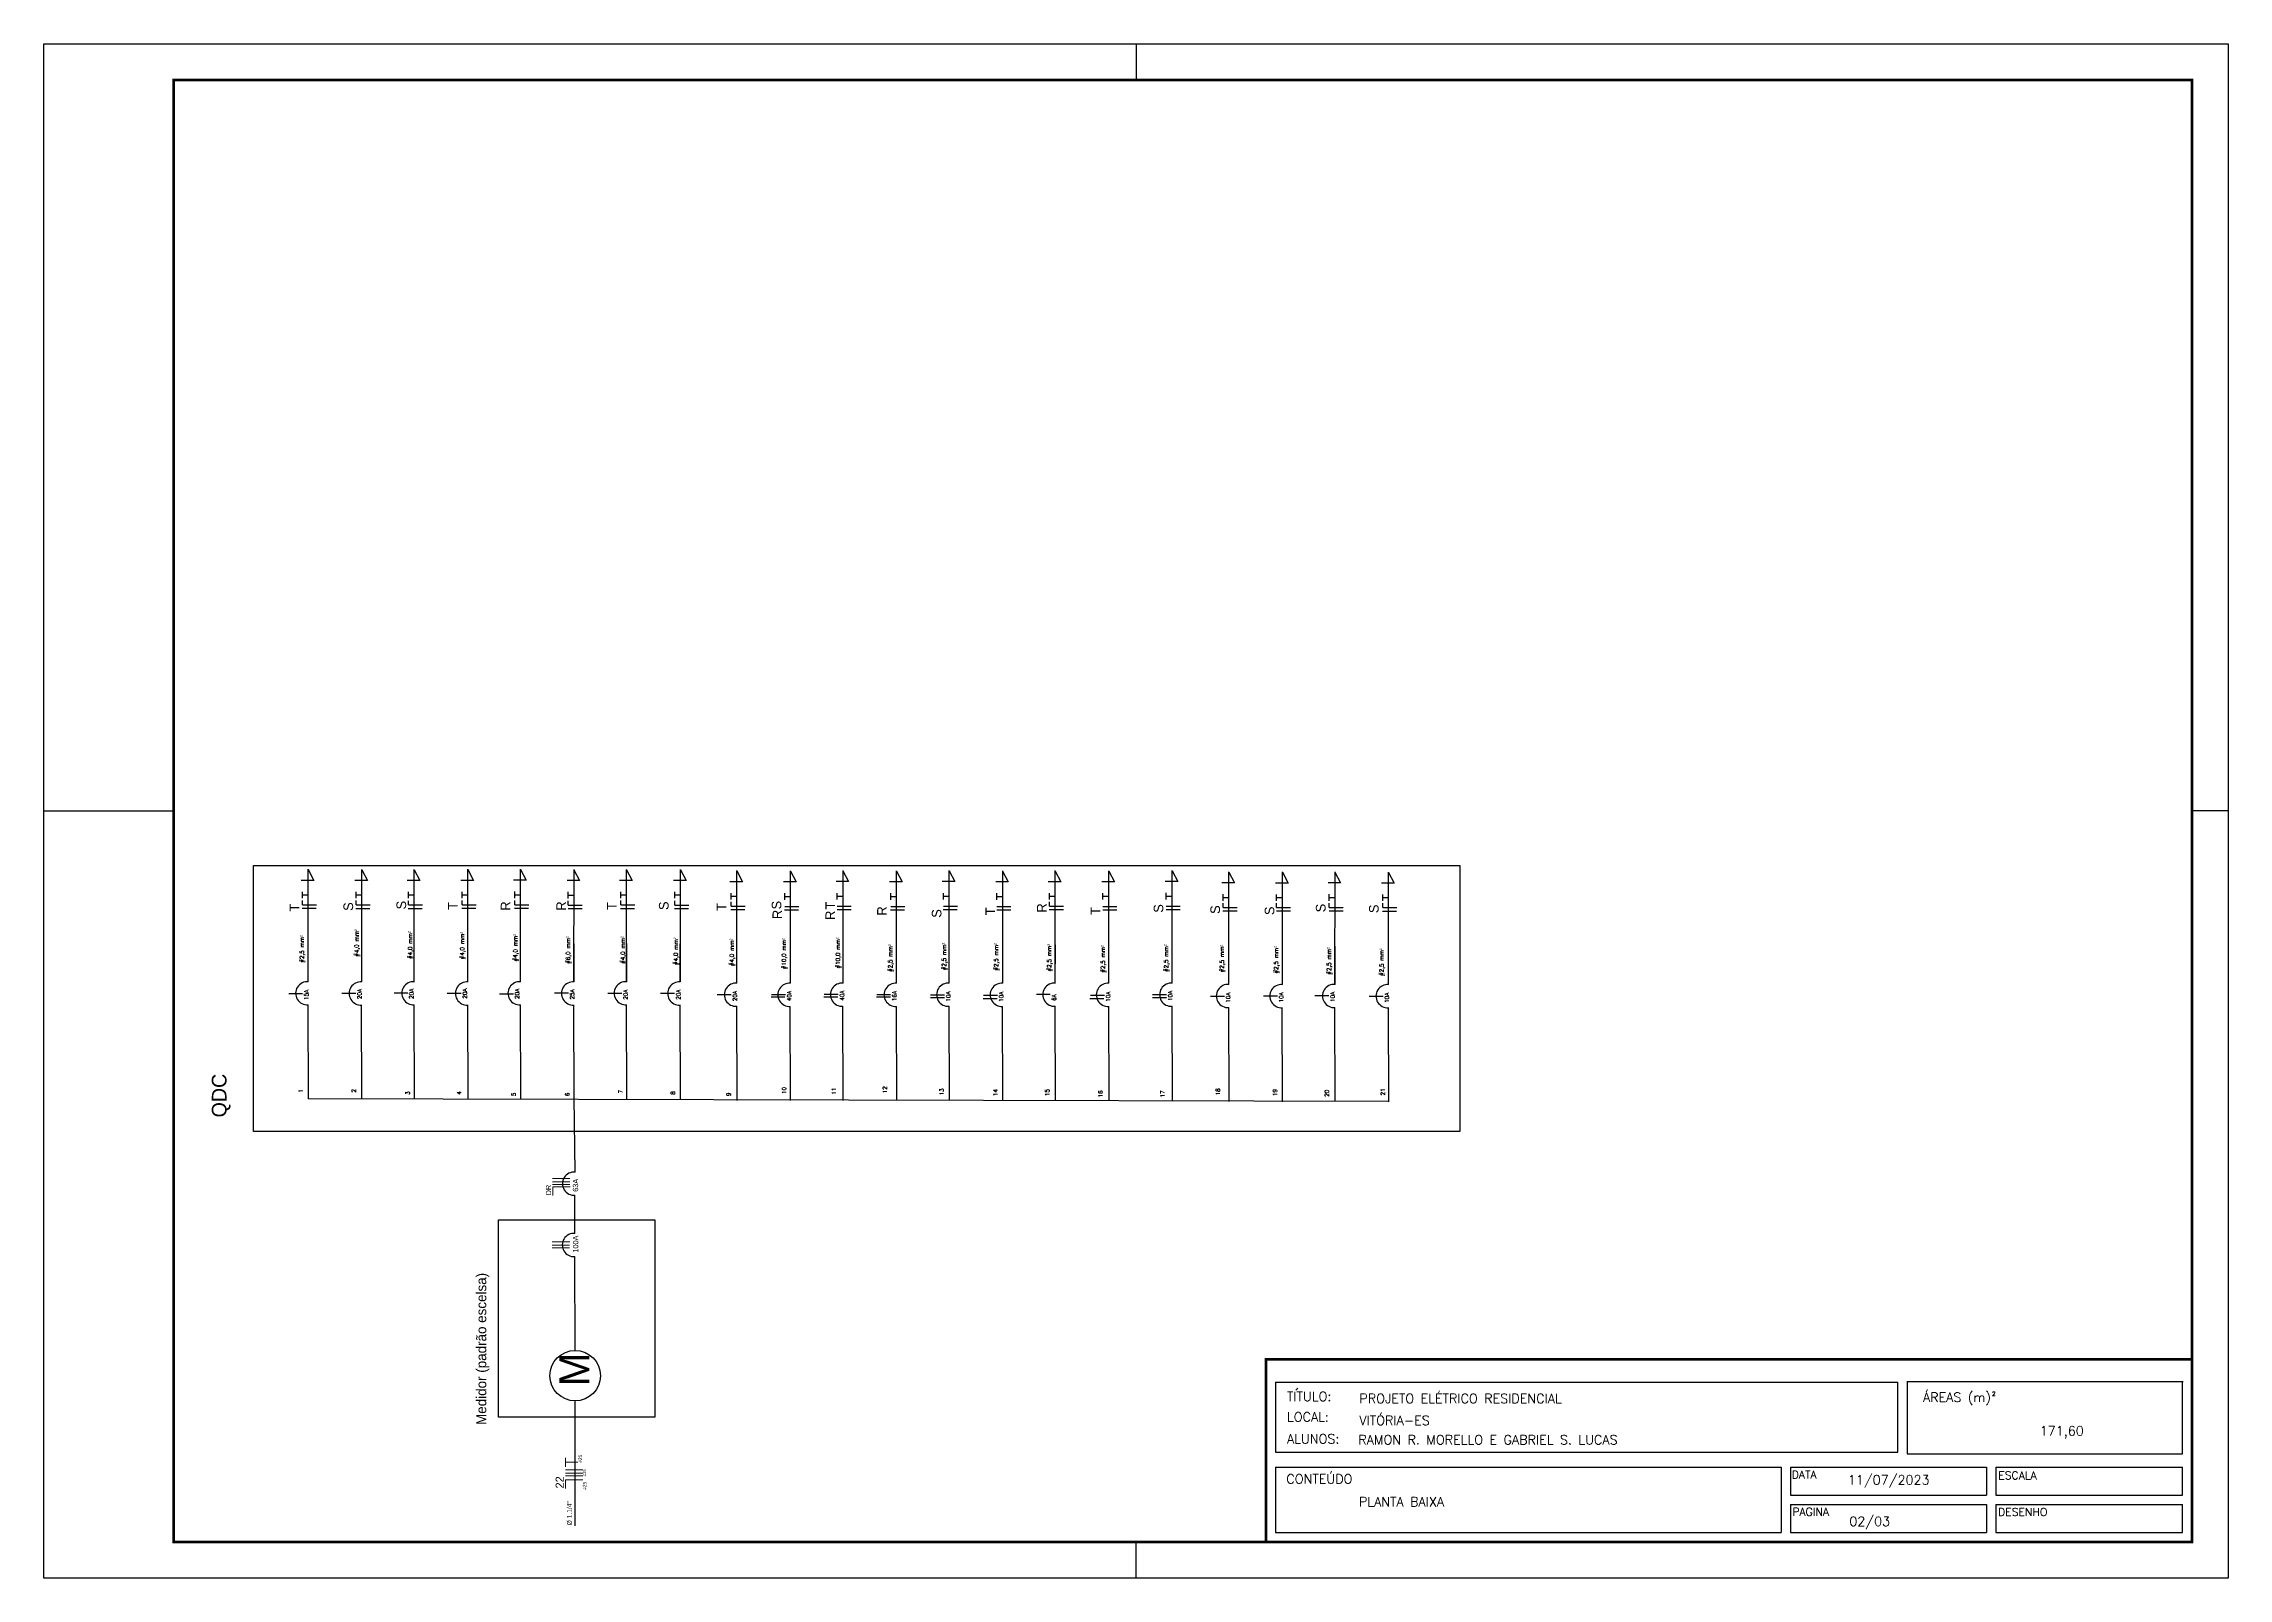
# Model space of a CAD drawing. Extents: x 419.58 to 420, y 0 to 0.295.
import ezdxf

# ---------------------------------------------------------------- set-up
doc = ezdxf.new("R2010")
doc.units = 0
doc.header["$MEASUREMENT"] = 0
doc.layers.get('0').update_dxf_attribs({"linetype": 'CONTINUOUS'})
doc.layers.add('A-AREA-IDEN', color=32, linetype='CONTINUOUS', lineweight=9)
doc.layers.add('Tomada', color=10, linetype='CONTINUOUS')
doc.styles.add('ROMAND', font='Romand', dxfattribs={"height": 0.3})
doc.styles.add('ROMANS', font='romans.shx', dxfattribs={"height": 0.002})

msp = doc.modelspace()

# ---------------------------------------------------------------- linework, layer by layer
for p, q in [((419.58, 5.678657544194721e-14), (419.58, 0.2950000000000568)), ((419.58, 0.2950000000000568), (420, 0.2950000000000568)), ((419.79, 0.2950000000000568), (419.79, 0.2880000000000568)), ((420, 0.2950000000000568), (420, 5.684341886080801e-14)), ((419.58, 0.1475000000000568), (419.605, 0.1475000000000568)), ((420, 0.1475000000000568), (419.993, 0.1475000000000568)), ((419.8207310103828, 0.0361781323133895), (419.8210825797842, 0.03652948825129225)), ((419.79, 5.681499715137761e-14), (419.79, 0.007000000000056814)), ((420, 5.684341886080801e-14), (419.58, 5.678657544194721e-14))]:
    msp.add_line(p, q)
at = {"const_width": 0.0005}
msp.add_lwpolyline([(419.605, 0.00700000000005679), (419.605, 0.2880000000000568), (419.993, 0.2880000000000568), (419.993, 0.007000000000056843)], close=True, dxfattribs=at)
msp.add_lwpolyline([(419.815, 0.04209888290728259), (419.815, 0.007000000000056836), (419.993, 0.007000000000056844), (419.993, 0.04209888290728259), (419.815, 0.04209888290728259)], dxfattribs=at)
for points in [[(419.9382564758987, 0.03791200552345231), (419.9382564758987, 0.02391534665493824)], [(419.9383560186247, 0.03784570417738564), (419.9913047214449, 0.03784570417738564)], [(419.816794871282, 0.02424605330144244), (419.9364615546157, 0.02424605330144246), (419.9364615546157, 0.0377075879167518)], [(419.816794871282, 0.03770758791675179), (419.816794871282, 0.02424605330144244)], [(419.816794871282, 0.03770758791675179), (419.9364615546157, 0.0377075879167518)], [(419.9912051787189, 0.02391534665493824), (419.9912051787189, 0.03771162812202533)], [(419.816794871282, 0.0213589702563868), (419.9140256635902, 0.02135897025638681)], [(419.816794871282, 0.0213589702563868), (419.816794871282, 0.008794871282098079), (419.9140256635902, 0.008794871282098089)], [(419.9140257135912, 0.02135897025638681), (419.9140257135912, 0.008794871282098096)], [(419.9158205848732, 0.02135897025638681), (419.9158205848732, 0.01597435641026308)], [(419.9158205848732, 0.02135897025638681), (419.953512881796, 0.02135897025638681)], [(419.9382564758987, 0.02391534665493824), (419.9912051787189, 0.02391534665493824)], [(419.953512881796, 0.02135897025638681), (419.953512881796, 0.01597435641026308)], [(419.9553077530781, 0.02135897025638681), (419.9553077530781, 0.01597435641026308)], [(419.9553077530781, 0.02135897025638681), (419.9912051787189, 0.02135897025638681)], [(419.9912051787189, 0.01597435641026308), (419.9912051787189, 0.02135897025638681)], [(419.9158205848732, 0.01597435641026308), (419.953512881796, 0.01597435641026308)], [(419.9158205848732, 0.01417948512822183), (419.9158205848732, 0.008794871282098096)], [(419.9158205848732, 0.01417948512822183), (419.953512881796, 0.01417948512822183)], [(419.953512881796, 0.01417948512822183), (419.953512881796, 0.008794871282098096)], [(419.9553077530781, 0.01597435641026308), (419.9912051787189, 0.01597435641026308)], [(419.9553077530781, 0.01417948512822183), (419.9553077530781, 0.008794871282098096)], [(419.9553077530781, 0.01417948512822183), (419.9912051787189, 0.01417948512822183)], [(419.9553077530781, 0.008794871282098096), (419.9912051787189, 0.008794871282098096), (419.9912051787189, 0.01417948512822183)], [(419.9158205848732, 0.008794871282098096), (419.953512881796, 0.008794871282098096)]]:
    msp.add_lwpolyline(points)
at = {"layer": 'A-AREA-IDEN', "color": 251, "true_color": 0x636466}
for p, q in [((419.6777966353761, 0.0762339472571405), (419.6811431536441, 0.0762339472571405)), ((419.6777975696796, 0.07571653597175398), (419.6811440879478, 0.07571653597175398)), ((419.6778315236355, 0.07682757992829536), (419.6811780419037, 0.07682757992829536)), ((419.6778881359178, 0.07359054383708852), (419.6778881359178, 0.07526380297115409)), ((419.6778881359178, 0.07526380297115409), (419.6812346541859, 0.07526380297115409)), ((419.6777453784485, 0.06406310574725538), (419.6810918967165, 0.06406310574725538)), ((419.677746312752, 0.06354569446186886), (419.6810928310202, 0.06354569446186886)), ((419.6777802667079, 0.06465673841841024), (419.681126784976, 0.06465673841841024)), ((419.6802974469659, 0.02145986098422625), (419.6802974469659, 0.02313312011823498)), ((419.6803002596573, 0.02231596240732259), (419.6827130973803, 0.02231584224863425)), ((419.6802942274671, 0.01723161171343079), (419.6802942274671, 0.01890487084743953)), ((419.6802942274671, 0.01890487084743953), (419.6836407457351, 0.01890487084743953)), ((419.680296009525, 0.02022618623367478), (419.6836425277932, 0.02022618623367478)), ((419.6802969438285, 0.01970877494834511), (419.6836434620967, 0.01970877494834511)), ((419.6803308977845, 0.02081981890488649), (419.6836774160526, 0.02081981890488649))]:
    msp.add_line(p, q, dxfattribs=at)
at = {"layer": 'Tomada', "color": 18, "true_color": 0x000000}
for p, q in [((419.6308452229898, 0.1362307756187882), (419.6319334997193, 0.134168067058841)), ((419.6308592412416, 0.1146753527509539), (419.6308626147784, 0.1363053873886777)), ((419.641154687485, 0.1362025753898486), (419.6422429642147, 0.1341398668299583)), ((419.6411687057369, 0.1146471525220143), (419.6411720792736, 0.136277187159795)), ((419.6512245183885, 0.1362011274884374), (419.6523127951182, 0.1341384189284902)), ((419.6512385366404, 0.1146457046206031), (419.6512419101773, 0.1362757392583269)), ((419.6615324709093, 0.1362238454462279), (419.6626207476389, 0.1341611368862807)), ((419.6615464891611, 0.1146684225783936), (419.6615498626981, 0.1362984572161174)), ((419.6716603777323, 0.1362571728055748), (419.6727486544619, 0.1341944642456276)), ((419.6716743959841, 0.1147017499377405), (419.6716777695208, 0.1363317845754644)), ((419.681937406637, 0.1361915815896744), (419.6830256833665, 0.1341288730297272)), ((419.6819514248888, 0.1146361587218401), (419.6819547984256, 0.1362661933595639)), ((419.6920469340582, 0.1362107118270508), (419.6931352107879, 0.1341480032671605)), ((419.69206095231, 0.1146552889592165), (419.692064325847, 0.1362853235969972)), ((419.7024239659935, 0.1361988467233921), (419.7035122427232, 0.1341361381634449)), ((419.7024379842455, 0.1146434238555578), (419.7024413577823, 0.1362734584932817)), ((419.7132576027412, 0.1359751395464635), (419.714345879471, 0.1339124309865163)), ((419.7132716209933, 0.114419716678686), (419.71327499453, 0.136049751316353)), ((419.7235662336386, 0.135935469610093), (419.7246545103682, 0.1338727610501458)), ((419.7235802518904, 0.1143800467422587), (419.7235836254274, 0.1360100813799825)), ((419.7336643436401, 0.1359788553996744), (419.7347526203696, 0.133916146839784)), ((419.733678361892, 0.1144234325318401), (419.7336817354286, 0.1360534671696207)), ((419.743958567662, 0.1359288707673052), (419.7450468443917, 0.133866162207358)), ((419.7439725859139, 0.1143734478994709), (419.7439759594508, 0.1360034825371947)), ((419.7540739015255, 0.1359800342220758), (419.7551621782551, 0.1339173256621287)), ((419.7540879197774, 0.1144246113542984), (419.7540912933142, 0.1360546459919654)), ((419.7643629169962, 0.1359296651910888), (419.765451193726, 0.1338669566311417)), ((419.7643769352483, 0.1143742423232545), (419.7643803087851, 0.1360042769609784)), ((419.7744677302765, 0.1359636204015153), (419.7755560070062, 0.1339009118415682)), ((419.7744817485283, 0.114408197533681), (419.7744851220652, 0.1360382321714049)), ((419.7847561708522, 0.1359420171997279), (419.7858444475818, 0.1338793086397807)), ((419.7847701891041, 0.1143865943318936), (419.7847735626409, 0.1360166289696174)), ((419.7969313774328, 0.1359876068747106), (419.7980196541624, 0.1339248983147634)), ((419.7969453956846, 0.1144321840068194), (419.7969487692214, 0.1360622186446001)), ((419.8078531571219, 0.135732263692308), (419.8089414338515, 0.1336695551324176)), ((419.8078671753739, 0.1141768408244737), (419.8078705489107, 0.1358068754622543)), ((419.8181441617305, 0.135716528975923), (419.8192324384601, 0.1336538204160327)), ((419.8181581799823, 0.1141611061080887), (419.8181615535192, 0.1357911407458694)), ((419.828242139506, 0.1357352235616425), (419.8293304162355, 0.1336725150016953)), ((419.8282561577579, 0.1141798006938082), (419.8282595312946, 0.135809835331532)), ((419.838533305085, 0.1356913764936856), (419.8396215818148, 0.1336286679337384)), ((419.8385473233371, 0.1141359536258513), (419.8385506968738, 0.1357659882635751)), ((419.6319334997193, 0.134168067058841), (419.6295174104005, 0.134168067058841)), ((419.629736077562, 0.1307479701325072), (419.629736077562, 0.1319847598421013)), ((419.6297366007167, 0.1294611317239749), (419.6297366007167, 0.1302922912086508)), ((419.6297394521972, 0.1313858924366293), (419.6308629182657, 0.1313858924366293)), ((419.6422429642147, 0.1341398668299583), (419.6398268748957, 0.1341398668299583)), ((419.6400455420572, 0.1307197699035676), (419.6400455420572, 0.1319565596132186)), ((419.6400460652121, 0.1294329314950922), (419.6400460652121, 0.1302640909797681)), ((419.6400489166925, 0.1313576922076898), (419.6411723827611, 0.1313576922076898)), ((419.6523127951182, 0.1341384189284902), (419.6498967057993, 0.1341384189284902)), ((419.6501153729609, 0.1307183220021564), (419.6501153729609, 0.1319551117118074)), ((419.6501158961156, 0.129431483593681), (419.6501158961156, 0.1302626430783569)), ((419.6501187475961, 0.1313562443062786), (419.6512422136648, 0.1313562443062786)), ((419.6626207476389, 0.1341611368862807), (419.66020465832, 0.1341611368862807)), ((419.6604233254817, 0.1307410399598901), (419.6604233254817, 0.1319778296695411)), ((419.6604238486363, 0.1294542015514715), (419.6604238486363, 0.1302853610360337)), ((419.6604267001169, 0.1313789622640691), (419.6615501661856, 0.1313789622640691)), ((419.6727486544619, 0.1341944642456276), (419.6703325651429, 0.1341944642456276)), ((419.6705512323045, 0.1307743673192938), (419.6705512323045, 0.1320111570289448)), ((419.6705517554591, 0.1294875289107615), (419.6705517554591, 0.1303186883954375)), ((419.6705546069396, 0.131412289623416), (419.6716780730083, 0.131412289623416)), ((419.6830256833665, 0.1341288730297272), (419.6806095940477, 0.1341288730297272)), ((419.6808282612092, 0.1307087761033365), (419.6808282612092, 0.1319455658129876)), ((419.6808287843638, 0.1294219376949179), (419.6808287843638, 0.130253097179537)), ((419.6808316358444, 0.1313466984075156), (419.681955101913, 0.1313466984075156)), ((419.6931352107879, 0.1341480032671605), (419.6907191214689, 0.1341480032671605)), ((419.6909377886306, 0.1307279063407698), (419.6909377886306, 0.1319646960504777)), ((419.6909383117853, 0.1294410679322944), (419.6909383117853, 0.1302722274169703)), ((419.6909411632658, 0.131365828644892), (419.6920646293343, 0.131365828644892)), ((419.7035122427232, 0.1341361381634449), (419.7010961534043, 0.1341361381634449)), ((419.7013148205659, 0.1307160412371111), (419.7013148205659, 0.1319528309467053)), ((419.7013153437206, 0.1294292028285788), (419.7013153437206, 0.1302603623131979)), ((419.7013181952011, 0.1313539635412333), (419.7024416612697, 0.1313539635412333)), ((419.714345879471, 0.1339124309865163), (419.7119297901522, 0.1339124309865163)), ((419.7121484573137, 0.1304923340601825), (419.7121484573137, 0.1317291237698335)), ((419.7121518319489, 0.1311302563643046), (419.7132752980173, 0.1311302563643046)), ((419.7246545103682, 0.1338727610501458), (419.7222384210493, 0.1338727610501458)), ((419.7224570882108, 0.130452664123812), (419.7224570882108, 0.131689453833463)), ((419.722460462846, 0.1310905864279341), (419.7235839289146, 0.1310905864279341)), ((419.7347526203696, 0.133916146839784), (419.7323365310508, 0.133916146839784)), ((419.7325551982123, 0.1304960499133934), (419.7325551982123, 0.1317328396231012)), ((419.7325585728476, 0.1311339722175155), (419.7336820389162, 0.1311339722175155)), ((419.7450468443917, 0.133866162207358), (419.7426307550727, 0.133866162207358)), ((419.7428494222342, 0.1304460652810242), (419.7428494222342, 0.1316828549906184)), ((419.7428527968694, 0.1310839875851464), (419.7439762629381, 0.1310839875851464)), ((419.7551621782551, 0.1339173256621287), (419.7527460889362, 0.1339173256621287)), ((419.7529647560977, 0.1304972287357948), (419.7529647560977, 0.1317340184454459)), ((419.752968130733, 0.131135151039917), (419.7540915968016, 0.131135151039917)), ((419.765451193726, 0.1338669566311417), (419.763035104407, 0.1338669566311417)), ((419.7632537715687, 0.1304468597048078), (419.7632537715687, 0.1316836494144589)), ((419.7632571462038, 0.13108478200893), (419.7643806122725, 0.13108478200893)), ((419.7755560070062, 0.1339009118415682), (419.7731399176872, 0.1339009118415682)), ((419.7733585848489, 0.1304808149152343), (419.7733585848489, 0.1317176046248854)), ((419.7733619594841, 0.1311187372193565), (419.7744854255528, 0.1311187372193565)), ((419.7858444475818, 0.1338793086397807), (419.7834283582629, 0.1338793086397807)), ((419.7836470254245, 0.1304592117134469), (419.7836470254245, 0.1316960014230979)), ((419.7836504000597, 0.1310971340175691), (419.7847738661283, 0.1310971340175691)), ((419.7980196541624, 0.1339248983147634), (419.7956035648435, 0.1339248983147634)), ((419.795822232005, 0.1305048013884296), (419.795822232005, 0.1317415910980806)), ((419.7958256066403, 0.1311427236925518), (419.7969490727089, 0.1311427236925518)), ((419.8089414338515, 0.1336695551324176), (419.8065253445327, 0.1336695551324176)), ((419.8067440116943, 0.1302494582060838), (419.8067440116943, 0.131486247915678)), ((419.8067473863294, 0.130887380510206), (419.8078708523981, 0.130887380510206)), ((419.8192324384601, 0.1336538204160327), (419.8168163491411, 0.1336538204160327)), ((419.8170350163027, 0.130233723489642), (419.8170350163027, 0.1314705131993499)), ((419.8170383909379, 0.130871645793821), (419.8181618570065, 0.130871645793821)), ((419.8293304162355, 0.1336725150016953), (419.8269143269168, 0.1336725150016953)), ((419.8271329940783, 0.1302524180753615), (419.8271329940783, 0.1314892077849557)), ((419.8271363687135, 0.1308903403794837), (419.8282598347822, 0.1308903403794837)), ((419.8396215818148, 0.1336286679337384), (419.837205492496, 0.1336286679337384)), ((419.8374241596575, 0.1302085710073477), (419.8374241596575, 0.1314453607169987)), ((419.8374275342927, 0.1308464933115268), (419.8385510003613, 0.1308464933115268)), ((419.6297110236264, 0.128803681970556), (419.6324106225436, 0.128803681970556)), ((419.6297353416961, 0.1294608113918123), (419.6324349406131, 0.1294608113918123)), ((419.6400204881219, 0.1287754817416165), (419.642720087039, 0.1287754817416165)), ((419.6400448061915, 0.1294326111629296), (419.6427444051085, 0.1294326111629296)), ((419.6500903190254, 0.1287740338402052), (419.6527899179425, 0.1287740338402052)), ((419.650114637095, 0.1294311632614615), (419.652814236012, 0.1294311632614615)), ((419.6603982715462, 0.1287967517979958), (419.6630978704632, 0.1287967517979958)), ((419.6604225896157, 0.1294538812192521), (419.6631221885328, 0.1294538812192521)), ((419.670526178369, 0.1288300791573427), (419.6732257772859, 0.1288300791573427)), ((419.6705504964385, 0.129487208578599), (419.6732500953556, 0.129487208578599)), ((419.6808032072737, 0.1287644879414422), (419.6835028061908, 0.1287644879414422)), ((419.6808275253433, 0.1294216173626985), (419.6835271242603, 0.1294216173626985)), ((419.6909127346951, 0.1287836181788187), (419.6936123336121, 0.1287836181788187)), ((419.6909370527646, 0.1294407476001318), (419.6936366516818, 0.1294407476001318)), ((419.7012897666304, 0.12877175307516), (419.7039893655475, 0.12877175307516)), ((419.7013140847, 0.1294288824964163), (419.7040136836171, 0.1294288824964163)), ((419.7121234033782, 0.1285480458982882), (419.7148230022952, 0.1285480458982882)), ((419.7121477214477, 0.1292051753195445), (419.7148473203649, 0.1292051753195445)), ((419.7121489804683, 0.1292054956517639), (419.7121489804683, 0.130036655136383)), ((419.7224320342753, 0.1285083759618608), (419.7251316331924, 0.1285083759618608)), ((419.7224563523449, 0.1291655053831171), (419.725155951262, 0.1291655053831171)), ((419.7325301442768, 0.1285517617514422), (419.7352297431938, 0.1285517617514422)), ((419.7325544623463, 0.1292088911727554), (419.7352540612634, 0.1292088911727554)), ((419.7428243682987, 0.1285017771190731), (419.7455239672158, 0.1285017771190731)), ((419.7428486863683, 0.1291589065403862), (419.7455482852853, 0.1291589065403862)), ((419.7529397021622, 0.1285529405739005), (419.7556393010792, 0.1285529405739005)), ((419.7529640202317, 0.1292100699951568), (419.7556636191488, 0.1292100699951568)), ((419.7632287176331, 0.1285025715429136), (419.7659283165502, 0.1285025715429136)), ((419.7632530357027, 0.1291597009641698), (419.7659526346198, 0.1291597009641698)), ((419.7733335309134, 0.1285365267532832), (419.7760331298304, 0.1285365267532832)), ((419.7733578489829, 0.1291936561745395), (419.7760574479001, 0.1291936561745395)), ((419.7733591080035, 0.1291939765067589), (419.7733591080035, 0.130025135991378)), ((419.783621971489, 0.1285149235514957), (419.7863215704061, 0.1285149235514957)), ((419.7836462895586, 0.129172052972752), (419.7863458884756, 0.129172052972752)), ((419.7957971780697, 0.1285605132264784), (419.7984967769867, 0.1285605132264784)), ((419.7958214961391, 0.1292176426477347), (419.7985210950561, 0.1292176426477347)), ((419.8067189577587, 0.1283051700440758), (419.8094185566758, 0.1283051700440758)), ((419.8067432758284, 0.128962299465389), (419.8094428747454, 0.128962299465389)), ((419.806744534849, 0.1289626197975515), (419.806744534849, 0.1297937792822275)), ((419.8170099623674, 0.1282894353276909), (419.8197095612844, 0.1282894353276909)), ((419.8170342804368, 0.128946564749004), (419.8197338793538, 0.128946564749004)), ((419.8170355394575, 0.1289468850811666), (419.8170355394575, 0.1297780445658425)), ((419.8271079401428, 0.1283081299134103), (419.8298075390598, 0.1283081299134103)), ((419.8271322582123, 0.1289652593346666), (419.8298318571295, 0.1289652593346666)), ((419.8271335172329, 0.1289655796668292), (419.8271335172329, 0.1297967391515051)), ((419.8373991057219, 0.1282642828454534), (419.840098704639, 0.1282642828454534)), ((419.8374234237915, 0.1289214122667666), (419.8401230227086, 0.1289214122667666)), ((419.8374246828121, 0.1289217325989291), (419.8374246828121, 0.1297528920835482)), ((419.6716723789215, 0.1146753527509539), (419.6716757524582, 0.1220130303901676)), ((419.6819646196885, 0.114651436881605), (419.6819679932253, 0.1219891145207619)), ((419.6920789477613, 0.1146753527509539), (419.6920823212981, 0.1220130303901676)), ((419.7023711885284, 0.114651436881605), (419.7023745620652, 0.1219891145207619)), ((419.7132697811671, 0.1144034341314644), (419.7132731547039, 0.121741111770735)), ((419.7235620219342, 0.1143795182621155), (419.7235653954709, 0.1217171959013292)), ((419.733676350007, 0.1144034341314644), (419.7336797235437, 0.121741111770735)), ((419.743968590774, 0.1143795182621155), (419.7439719643108, 0.1217171959013292)), ((419.754082918847, 0.1144034341314644), (419.7540862923837, 0.121741111770735)), ((419.764375159614, 0.1143795182621155), (419.7643785331509, 0.1217171959013292)), ((419.7744894876868, 0.1144034341314644), (419.7744928612237, 0.121741111770735)), ((419.7847817284539, 0.1143795182621155), (419.7847851019907, 0.1217171959013292)), ((419.7969574593892, 0.1144016364285569), (419.796960832926, 0.1217393140677707)), ((419.8078560520279, 0.1141536336784164), (419.8078594255646, 0.121491311317687)), ((419.8181482927949, 0.1141297178090674), (419.8181516663319, 0.1214673954483381)), ((419.8282626208677, 0.1141536336784164), (419.8282659944047, 0.121491311317687)), ((419.8385548616349, 0.1141297178090674), (419.8385582351716, 0.1214673954483381)), ((419.6271061369623, 0.1124485766506389), (419.6297856290584, 0.1124485766506389)), ((419.6308958854897, 0.0921492682570495), (419.6308388599871, 0.1102409974495124)), ((419.6373379525239, 0.1125068636453601), (419.6400174446201, 0.1125068636453601)), ((419.6411881262568, 0.09212535238770059), (419.641131100754, 0.1102170815801635)), ((419.6473506980331, 0.1125533641935952), (419.6500301901292, 0.1125533641935952)), ((419.6513024543297, 0.0921492682570495), (419.6512454288268, 0.1102409974495124)), ((419.6575497275441, 0.1125068636453599), (419.6602292196402, 0.1125068636453599)), ((419.6615946950968, 0.09212535238770059), (419.6615376695939, 0.1102170815801635)), ((419.6676556150541, 0.1123673632753401), (419.6703351071503, 0.1123673632753401)), ((419.6717090231696, 0.0921492682570495), (419.6716519976669, 0.1102409974495124)), ((419.6782111271341, 0.1125518161619432), (419.6808906192303, 0.1125518161619432)), ((419.6820012639366, 0.09212535238770059), (419.6819442384339, 0.1102170815801635)), ((419.6884807270135, 0.1124919301830012), (419.6911602191096, 0.1124919301830012)), ((419.6921155920095, 0.0921492682570495), (419.6920585665067, 0.1102409974495124)), ((419.6986118973098, 0.1124919301830012), (419.701291389406, 0.1124919301830012)), ((419.7024078327765, 0.09212535238770059), (419.7023508072737, 0.1102170815801635)), ((419.7094876644709, 0.1122109748961186), (419.7121671565671, 0.1122109748961186)), ((419.7133064254152, 0.09187734963756), (419.7132493999126, 0.1099690788300798)), ((419.7198294746631, 0.1117989125922811), (419.7225089667593, 0.1117989125922811)), ((419.7199382641489, 0.112210782285036), (419.7226177562451, 0.112210782285036)), ((419.7235986661823, 0.09185343376821109), (419.7235416406795, 0.109945162960674)), ((419.7300126289205, 0.1118080356525759), (419.7326921210168, 0.1118080356525759)), ((419.7300808026279, 0.1122998327838793), (419.732760294724, 0.1122998327838793)), ((419.7337129942552, 0.09187734963756), (419.7336559687523, 0.1099690788300798)), ((419.7401318145822, 0.1117836135276669), (419.7428113066785, 0.1117836135276669)), ((419.7401474683541, 0.1122110551506701), (419.7428269604503, 0.1122110551506701)), ((419.7440052350221, 0.09185343376821109), (419.7439482095194, 0.109945162960674)), ((419.7504763764333, 0.1116787367739569), (419.7531558685295, 0.1116787367739569)), ((419.7505144043187, 0.1121324056473902), (419.7531938964147, 0.1121324056473902)), ((419.7541195630952, 0.09187734963756), (419.7540625375923, 0.1099690788300798)), ((419.7606111187608, 0.111481002129711), (419.763290610857, 0.111481002129711)), ((419.7606819260655, 0.1120791486980472), (419.7633614181618, 0.1120791486980472)), ((419.7644118038621, 0.09185343376821109), (419.7643547783594, 0.109945162960674)), ((419.7708487476445, 0.1122723215086587), (419.7735282397408, 0.1122723215086587)), ((419.774526131935, 0.09187734963756), (419.7744691064322, 0.1099690788300798)), ((419.7811529887907, 0.1114331829428359), (419.7838324808869, 0.1114331829428359)), ((419.7812329586638, 0.1121076230283968), (419.7839124507599, 0.1121076230283968)), ((419.784818372702, 0.09185343376821109), (419.7847613471994, 0.109945162960674)), ((419.7931662013846, 0.1116330830325758), (419.7958456934806, 0.1116330830325758)), ((419.7931858579439, 0.1122496094582637), (419.7958653500398, 0.1122496094582637)), ((419.7969941036374, 0.09187555193465258), (419.7969370781346, 0.1099672811271155)), ((419.8043074540972, 0.1119286231793133), (419.8069869461934, 0.1119286231793133)), ((419.807892696276, 0.09162754918456884), (419.8078356707733, 0.1097192783770886)), ((419.8145140197591, 0.1119730842250313), (419.8171935118552, 0.1119730842250313)), ((419.8181849370431, 0.09160363331521992), (419.8181279115403, 0.1096953625076829)), ((419.8244021299093, 0.1120638682231068), (419.8270816220055, 0.1120638682231068)), ((419.828299265116, 0.09162754918456884), (419.8282422396131, 0.1097192783770886)), ((419.8348345379491, 0.1118823002268989), (419.8375140300453, 0.1118823002268989)), ((419.8385915058831, 0.09160363331521992), (419.8385344803802, 0.1096953625076829)), ((419.6821576050907, 0.07808266013408982), (419.6819971138498, 0.09243905154936627)), ((419.8385923397194, 0.09167968256962311), (419.6308419089004, 0.09216270287628348)), ((419.6821135072356, 0.06629059564652451), (419.6821168807725, 0.07362827328573829)), ((419.6821501514838, 0.04376451115267699), (419.6820931259811, 0.06185624034513992)), ((419.6821997548496, 0.01008224848549233), (419.6821864526582, 0.03410267786511056))]:
    msp.add_line(p, q, dxfattribs=at)
for points in [[(419.6203447207989, 0.08587683866686646), (419.6203447207989, 0.1370269932698882), (419.8522280748206, 0.1370269932698882), (419.8522280748206, 0.08587683866686646)], [(419.6674124536505, 0.03096472864159594), (419.6674124536505, 0.06888642017002056), (419.6974826894821, 0.06888642017002056), (419.6974826894821, 0.03096472864159594)]]:
    msp.add_lwpolyline(points, close=True, dxfattribs=at)
msp.add_circle((419.6821796546634, 0.03895095426672768), 0.004854209305312761, dxfattribs=at)
for centre, start in [((419.6306762958984, 0.1124587138478894), 85.0202399327468), ((419.6409685366655, 0.1124347979785405), 85.0202399327468), ((419.6510828647383, 0.1124587138478894), 85.02023993274328), ((419.6613751055053, 0.1124347979785405), 85.02023993274328), ((419.6714894335781, 0.1124587138478894), 85.02023993274328), ((419.6817816743453, 0.1124347979785405), 85.02023993274328), ((419.6918960024181, 0.1124587138478894), 85.02023993274328), ((419.7021882431852, 0.1124347979785405), 85.02023993274328), ((419.7130868358238, 0.1121867952284568), 85.0202399327468), ((419.723379076591, 0.112162879359051), 85.0202399327468), ((419.7334934046638, 0.1121867952284568), 85.02023993274328), ((419.7437856454308, 0.112162879359051), 85.02023993274328), ((419.7538999735036, 0.1121867952284568), 85.02023993274328), ((419.7641922142707, 0.112162879359051), 85.02023993274328), ((419.7743065423436, 0.1121867952284568), 85.02023993274328), ((419.7845987831107, 0.112162879359051), 85.02023993274328), ((419.7967745140459, 0.1121849975254925), 85.02023993274328), ((419.8076731066847, 0.1119369947754087), 85.02023993274328), ((419.8179653474518, 0.111913078906003), 85.02023993274328), ((419.8280796755246, 0.1119369947754087), 85.02023993274328), ((419.8383719162915, 0.111913078906003), 85.02023993274328), ((419.6819696630939, 0.07585620078718947), 85.0202399327468), ((419.6819305618924, 0.06407395674346006), 85.0202399327468)]:
    msp.add_arc(centre, 0.002233770035924695, start, 274.1115517451938, dxfattribs=at)

# ---------------------------------------------------------------- texts
at = {"style": 'ROMANS'}
for s, height, p in [('TITULO:', 0.001794871282041245, (419.8190218343756, 0.03407709849618969)), ('PROJETO ELÉTRICO RESIDENCIAL', 0.001794871282041245, (419.8329377776666, 0.03367545475020961)), ('ÁREAS (m)', 0.001794871282041245, (419.9412919909449, 0.03389419703540154)), ('2', 0.0007868481519528705, (419.954583957623, 0.03507978040397575)), ('LOCAL:', 0.001794871282041245, (419.8190218343756, 0.03011717105180058)), ('VITÓRIA-ES', 0.001794871282041245, (419.8329377776666, 0.02945216424618025)), ('ALUNOS:', 0.001794871282041245, (419.8190218343756, 0.0259061701274821)), ('RAMON R. MORELLO E GABRIEL S. LUCAS', 0.001794871282041245, (419.8327360010334, 0.02574328799539671)), ('CONTEÚDO', 0.001794871282041245, (419.8189121266503, 0.01820439907796572)), ('DATA', 0.001525640589735058, (419.9160679299129, 0.01915822127167913)), ('ESCALA', 0.001525640589735058, (419.9557722333725, 0.01902089288980901)), ('PLANTA BAIXA', 0.001794871282041245, (419.8328540554218, 0.01381872780524418)), ('PAGINA', 0.001525640589735058, (419.9161791891702, 0.01202665692554921)), ('DESENHO', 0.001525640589735058, (419.955733185358, 0.0119771950782818))]:
    msp.add_text(s, height=height, dxfattribs=at).set_placement(p)
at = {"style": 'ROMANS', "flags": 8}
for tag, p, s in [('171,60', (419.9637533263064, 0.02744711733550975), ''), ('11/07/2023', (419.9268590510101, 0.01803797191917202), '01/01/97'), ('02/03', (419.9271282817024, 0.01005079471408848), '01/01')]:
    msp.add_attdef(tag, p, s, height=0.001794871282041245, dxfattribs=at)
at = {"layer": 'A-AREA-IDEN', "color": 251, "true_color": 0x636466, "attachment_point": 1, "rotation": 89.99999999999999}
for s, insert, char_height in [('M', (419.6791121567476, 0.03689929700299288), 0.005795354320418772), ('22', (419.6784156486536, 0.01726605991295926), 0.001576742998597078)]:
    msp.add_mtext(s, dxfattribs=dict(at, insert=insert, char_height=char_height))
at = {"layer": 'Tomada', "color": 18, "true_color": 0x000000, "attachment_point": 1, "rotation": 89.99999999999999}
for s, width, gutter_width, heights, insert, char_height in [('T', 0.001338980422270013, 0.009267369101988455, [0], (419.6272944885205, 0.1281477634963046), 0.001853473820397691), ('S', 0.001338980422270013, 0.009267369101988455, [0], (419.6376334655073, 0.1282985181324996), 0.001853473820397691), ('S', 0.001338980422270013, 0.009267369101988455, [0], (419.6478276002642, 0.12857674584534), 0.001853473820397691), ('T', 0.001338980422270013, 0.009267369101988455, [0], (419.6577184892688, 0.1285024928475202), 0.001853473820397691), ('R', 0.001338980422270013, 0.009267369101988455, [0], (419.6678640913678, 0.1283404816472746), 0.001853473820397691), ('R', 0.001338980422270013, 0.009267369101988455, [0], (419.6785591611107, 0.1283404816472746), 0.001853473820397691), ('T', 0.001338980422270013, 0.009267369101988455, [0], (419.6883035610536, 0.1284594017634966), 0.001853473820397691), ('S', 0.001338980422270013, 0.009267369101988455, [0], (419.6982856341955, 0.1284594017634966), 0.001853473820397691), ('T', 0.001338980422270013, 0.009267369101988455, [0], (419.7093829179102, 0.1282818352328725), 0.001853473820397691), ('S', 0.001338980422270013, 0.009267369101988455, [0], (419.7199627211531, 0.128580077299933), 0.001853473820397691), ('R', 0.001338980422270013, 0.009267369101988455, [0], (419.7201117340049, 0.1267160771940787), 0.001853473820397691), ('R', 0.001338980422270013, 0.009267369101988455, [0], (419.7302933475431, 0.1265624202570059), 0.001853473820397691), ('T', 0.001338980422270013, 0.009267369101988455, [0], (419.7303003325205, 0.1285659442444747), 0.001853473820397691), ('R', 0.001338980422270013, 0.009267369101988455, [0], (419.7402301879259, 0.1273941178996445), 0.001853473820397691), ('S', 0.001338980422270013, 0.009267369101988455, [0], (419.7507395205076, 0.1269729195310454), 0.001853473820397691), ('T', 0.001338980422270013, 0.009267369101988455, [0], (419.7610596320632, 0.1274567236197193), 0.001853473820397691), ('R', 0.001338980422270013, 0.009267369101988455, [0], (419.7709630595334, 0.1279753798489089), 0.001853473820397691), ('T', 0.001338980422270013, 0.009267369101988455, [0], (419.7812879944602, 0.127519713738355), 0.001853473820397691), ('S', 0.001338980422270013, 0.009267369101988455, [0], (419.7933933800114, 0.1279416424643962), 0.001853473820397691), ('S', 0.001338980422270013, 0.009267369101988455, [0], (419.804299327085, 0.1277126690265398), 0.001853473820397691), ('S', 0.001338980422270013, 0.009267369101988455, [0], (419.8147476862756, 0.1274837084019858), 0.001853473820397691), ('S', 0.001338980422270013, 0.009267369101988455, [0], (419.824585926372, 0.1280179584014611), 0.001853473820397691), ('S', 0.001338980422270013, 0.009267369101988455, [0], (419.8348054887463, 0.127865313713972), 0.001853473820397691), ('QDC', 0.01568133622225462, 0.01412142716716283, [0], (419.6123238223558, 0.08859486997458887), 0.002824285433432565), ('Medidor (padrão escelsa)', 0.04242165730500992, 0.00963649633113745, [0.003977460763622508], (419.6631649087542, 0.02948539019932994), 0.00192729926622749)]:
    msp.add_mtext_dynamic_manual_height_columns(s, width=width, gutter_width=gutter_width, heights=heights, dxfattribs=dict(at, insert=insert, char_height=char_height))
at = {"layer": 'Tomada', "color": 18, "true_color": 0x000000, "char_height": 0.000787449131345469, "attachment_point": 1, "rotation": 89.99999999999999, "style": 'ROMAND'}
for s, width, heights, insert in [('#2,5 mm{\\fArial|b0|i0|c0|p34;²}', 0.006522535533790743, [0.002099864350254584], (419.6292486931849, 0.1183166228067769)), ('#4,0 mm{\\fArial|b0|i0|c0|p34;²}', 0.007315162017837939, [0.0007022398674654892], (419.639778632342, 0.1194678522089028)), ('#4,0 mm{\\fArial|b0|i0|c0|p34;²}', 0.007315162017837939, [0.0007022398674654892], (419.6500486395919, 0.1190466760933084)), ('#4,0 mm{\\fArial|b0|i0|c0|p34;²}', 0.007315162017837939, [0.0007022398674654892], (419.6600649632372, 0.1189534202535931)), ('#4,0 mm{\\fArial|b0|i0|c0|p34;²}', 0.007315162017837939, [0.0007022398674654892], (419.6702771747994, 0.1185514731390533)), ('#6,0 mm{\\fArial|b0|i0|c0|p34;²}', 0.007315162017837939, [0.0007022398674654892], (419.6804103246618, 0.1181037809051766)), ('#4,0 mm{\\fArial|b0|i0|c0|p34;²}', 0.007315162017837939, [0.0007022398674654892], (419.690941246342, 0.1181037809051766)), ('#4,0 mm{\\fArial|b0|i0|c0|p34;²}', 0.007315162017837939, [0.0007022398674654892], (419.7011219948996, 0.1178791001404313)), ('#4,0 mm{\\fArial|b0|i0|c0|p34;²}', 0.007315162017837939, [0.0007022398674654892], (419.7118968996747, 0.1176551737689131)), ('#10,0 mm{\\fArial|b0|i0|c0|p34;²}', 0.007315162017837939, [0.0007022398674654892], (419.721917965367, 0.117057116525519)), ('#10,0 mm{\\fArial|b0|i0|c0|p34;²}', 0.007315162017837939, [0.0007022398674654892], (419.7322995093828, 0.1172066147854487)), ('#2,5 mm{\\fArial|b0|i0|c0|p34;²}', 0.006522535533790743, [0.002099864350254584], (419.7423764675787, 0.1165521867142623)), ('#2,5 mm{\\fArial|b0|i0|c0|p34;²}', 0.006522535533790743, [0.002099864350254584], (419.7527011834117, 0.1168653080429642)), ('#2,5 mm{\\fArial|b0|i0|c0|p34;²}', 0.006522535533790743, [0.002099864350254584], (419.7627130323469, 0.116787027710803)), ('#2,5 mm{\\fArial|b0|i0|c0|p34;²}', 0.006522535533790743, [0.002099864350254584], (419.7729279745643, 0.1166301781299701)), ('#2,5 mm{\\fArial|b0|i0|c0|p34;²}', 0.006522535533790743, [0.002099864350254584], (419.7832526903974, 0.1163953531843624)), ('#2,5 mm{\\fArial|b0|i0|c0|p34;²}', 0.006522535533790743, [0.002099864350254584], (419.7953924454266, 0.1165519780523603)), ('#2,5 mm{\\fArial|b0|i0|c0|p34;²}', 0.006522535533790743, [0.002099864350254584], (419.8061213046066, 0.1164738421784826)), ('#2,5 mm{\\fArial|b0|i0|c0|p34;²}', 0.006522535533790743, [0.002099864350254584], (419.8165377997368, 0.116239113538473)), ('#2,5 mm{\\fArial|b0|i0|c0|p34;²}', 0.006522535533790743, [0.002099864350254584], (419.8267060789382, 0.1160042725419324)), ('#2,5 mm{\\fArial|b0|i0|c0|p34;²}', 0.006522535533790743, [0.002099864350254584], (419.8368149520657, 0.1157690302724639)), ('15A', 0.002407449063019612, [0.002099864350254584], (419.6301080608137, 0.111177006793401)), ('20A', 0.002407449063019612, [0.002099864350254584], (419.6403202214546, 0.1113456537997202)), ('20A', 0.002407449063019612, [0.002099864350254584], (419.6502922180991, 0.1113752837962814)), ('20A', 0.002407449063019612, [0.002099864350254584], (419.6605833131368, 0.1114294877498772)), ('20A', 0.002407449063019612, [0.002099864350254584], (419.6706232388095, 0.1113751072361318)), ('25A', 0.002407449063019612, [0.002099864350254584], (419.6812130509856, 0.1112802463046485)), ('20A', 0.002407449063019612, [0.002099864350254584], (419.6914826508649, 0.1112203603257065)), ('20A', 0.002407449063019612, [0.002099864350254584], (419.7016138211612, 0.1112203603257065)), ('20A', 0.002407449063019612, [0.002099864350254584], (419.7124895883225, 0.1109394050388239)), ('40A', 0.002407449063019612, [0.002099864350254584], (419.7229401880004, 0.1109392124277981)), ('40A', 0.002407449063019612, [0.002099864350254584], (419.7330827264795, 0.1110282629266415)), ('16A', 0.002407449063019612, [0.002099864350254584], (419.7431493922056, 0.1109394852934322)), ('10A', 0.002407449063019612, [0.002099864350254584], (419.7535163281701, 0.1108608357900955)), ('10A', 0.002407449063019612, [0.002099864350254584], (419.7636838499172, 0.1108075788406957)), ('6A', 0.002407449063019612, [0.002099864350254584], (419.773850671496, 0.111000751651364)), ('10A', 0.002407449063019612, [0.002099864350254584], (419.7842348825153, 0.1108360531711021)), ('10A', 0.002407449063019612, [0.002099864350254584], (419.7961877817953, 0.1109780396009121)), ('10A', 0.002407449063019612, [0.002099864350254584], (419.8073093779487, 0.1106570533219617)), ('10A', 0.002407449063019612, [0.002099864350254584], (419.8175159436107, 0.1107015143676797)), ('10A', 0.002407449063019612, [0.002099864350254584], (419.827404053761, 0.1107922983658689)), ('10A', 0.002407449063019612, [0.002099864350254584], (419.8378364618007, 0.1106107303696611)), ('1', 0.006522535533790743, [0.002099864350254584], (419.6290044834228, 0.09336607237854722)), ('2', 0.006522535533790743, [0.002099864350254584], (419.6392178387309, 0.09336607237854722)), ('3', 0.006522535533790743, [0.002099864350254584], (419.6495749596129, 0.0929417021300658)), ('4', 0.006522535533790743, [0.002099864350254584], (419.6594959776603, 0.0929417021300658)), ('5', 0.006522535533790743, [0.002099864350254584], (419.6699461126813, 0.09267692616957746)), ('6', 0.006522535533790743, [0.002099864350254584], (419.6802639732327, 0.09267692616957746)), ('7', 0.006522535533790743, [0.002099864350254584], (419.6904805322018, 0.0932287407152792)), ('8', 0.006522535533790743, [0.002099864350254584], (419.7005582987738, 0.09296332271798136)), ('9', 0.006522535533790743, [0.002099864350254584], (419.7112990735404, 0.09269792077173022)), ('10', 0.006522535533790743, [0.002099864350254584], (419.7219448800627, 0.09309596751295501)), ('11', 0.006522535533790743, [0.002099864350254584], (419.7315079149312, 0.09296338692165662)), ('12', 0.006522535533790743, [0.002099864350254584], (419.741329878299, 0.09323016924706806)), ('13', 0.006522535533790743, [0.002099864350254584], (419.7522194578656, 0.09283183358921931)), ('14', 0.006522535533790743, [0.002099864350254584], (419.7625859482687, 0.0926996061181633)), ('15', 0.006522535533790743, [0.002099864350254584], (419.7725534129165, 0.09269987898379739)), ('16', 0.006522535533790743, [0.002099864350254584], (419.7827771963466, 0.09243446098655639)), ('17', 0.006522535533790743, [0.002099864350254584], (419.7947113884101, 0.09243446098655639)), ('18', 0.006522535533790743, [0.002099864350254584], (419.8053357570606, 0.09283313371371449)), ('19', 0.006522535533790743, [0.002099864350254584], (419.8163335718567, 0.09270042471506557)), ('20', 0.006522535533790743, [0.002099864350254584], (419.8263060630003, 0.09256790832749928)), ('21', 0.006522535533790743, [0.002099864350254584], (419.8370468377669, 0.09283332632468344))]:
    msp.add_mtext_dynamic_manual_height_columns(s, width=width, gutter_width=0.00262483043781823, heights=heights, dxfattribs=dict(at, insert=insert))
at = {"layer": 'Tomada', "color": 18, "true_color": 0x000000, "attachment_point": 1, "rotation": 89.99999999999999}
for s, insert, char_height, width in [('63A', (419.6817302114203, 0.07429635983537608), 0.001018323085563375, 0.009335238957579739), ('DR', (419.6765394571538, 0.07360928120020915), 0.001018323085563375, 0.009335238957579739), ('100A', (419.6817586956051, 0.0626044075364014), 0.001018323085563375, 0.009335238957579739), ('#25', (419.6828209106287, 0.02220196946722197), 0.0006725602174776757, 0.006165538651264486), ('#25', (419.6836532653721, 0.01701067515016419), 0.0006725602174776757, 0.006165538651264486), ('#35', (419.6836910953622, 0.01960063454884065), 0.0005817500103393851, 0.005333057294962662), ('Ø 1.1/4"', (419.6806075428923, 0.01018560404309099), 0.0009233370967925688, 0.008464477098825557)]:
    msp.add_mtext(s, dxfattribs=dict(at, insert=insert, char_height=char_height, width=width))

doc.saveas('drawing.dxf')
